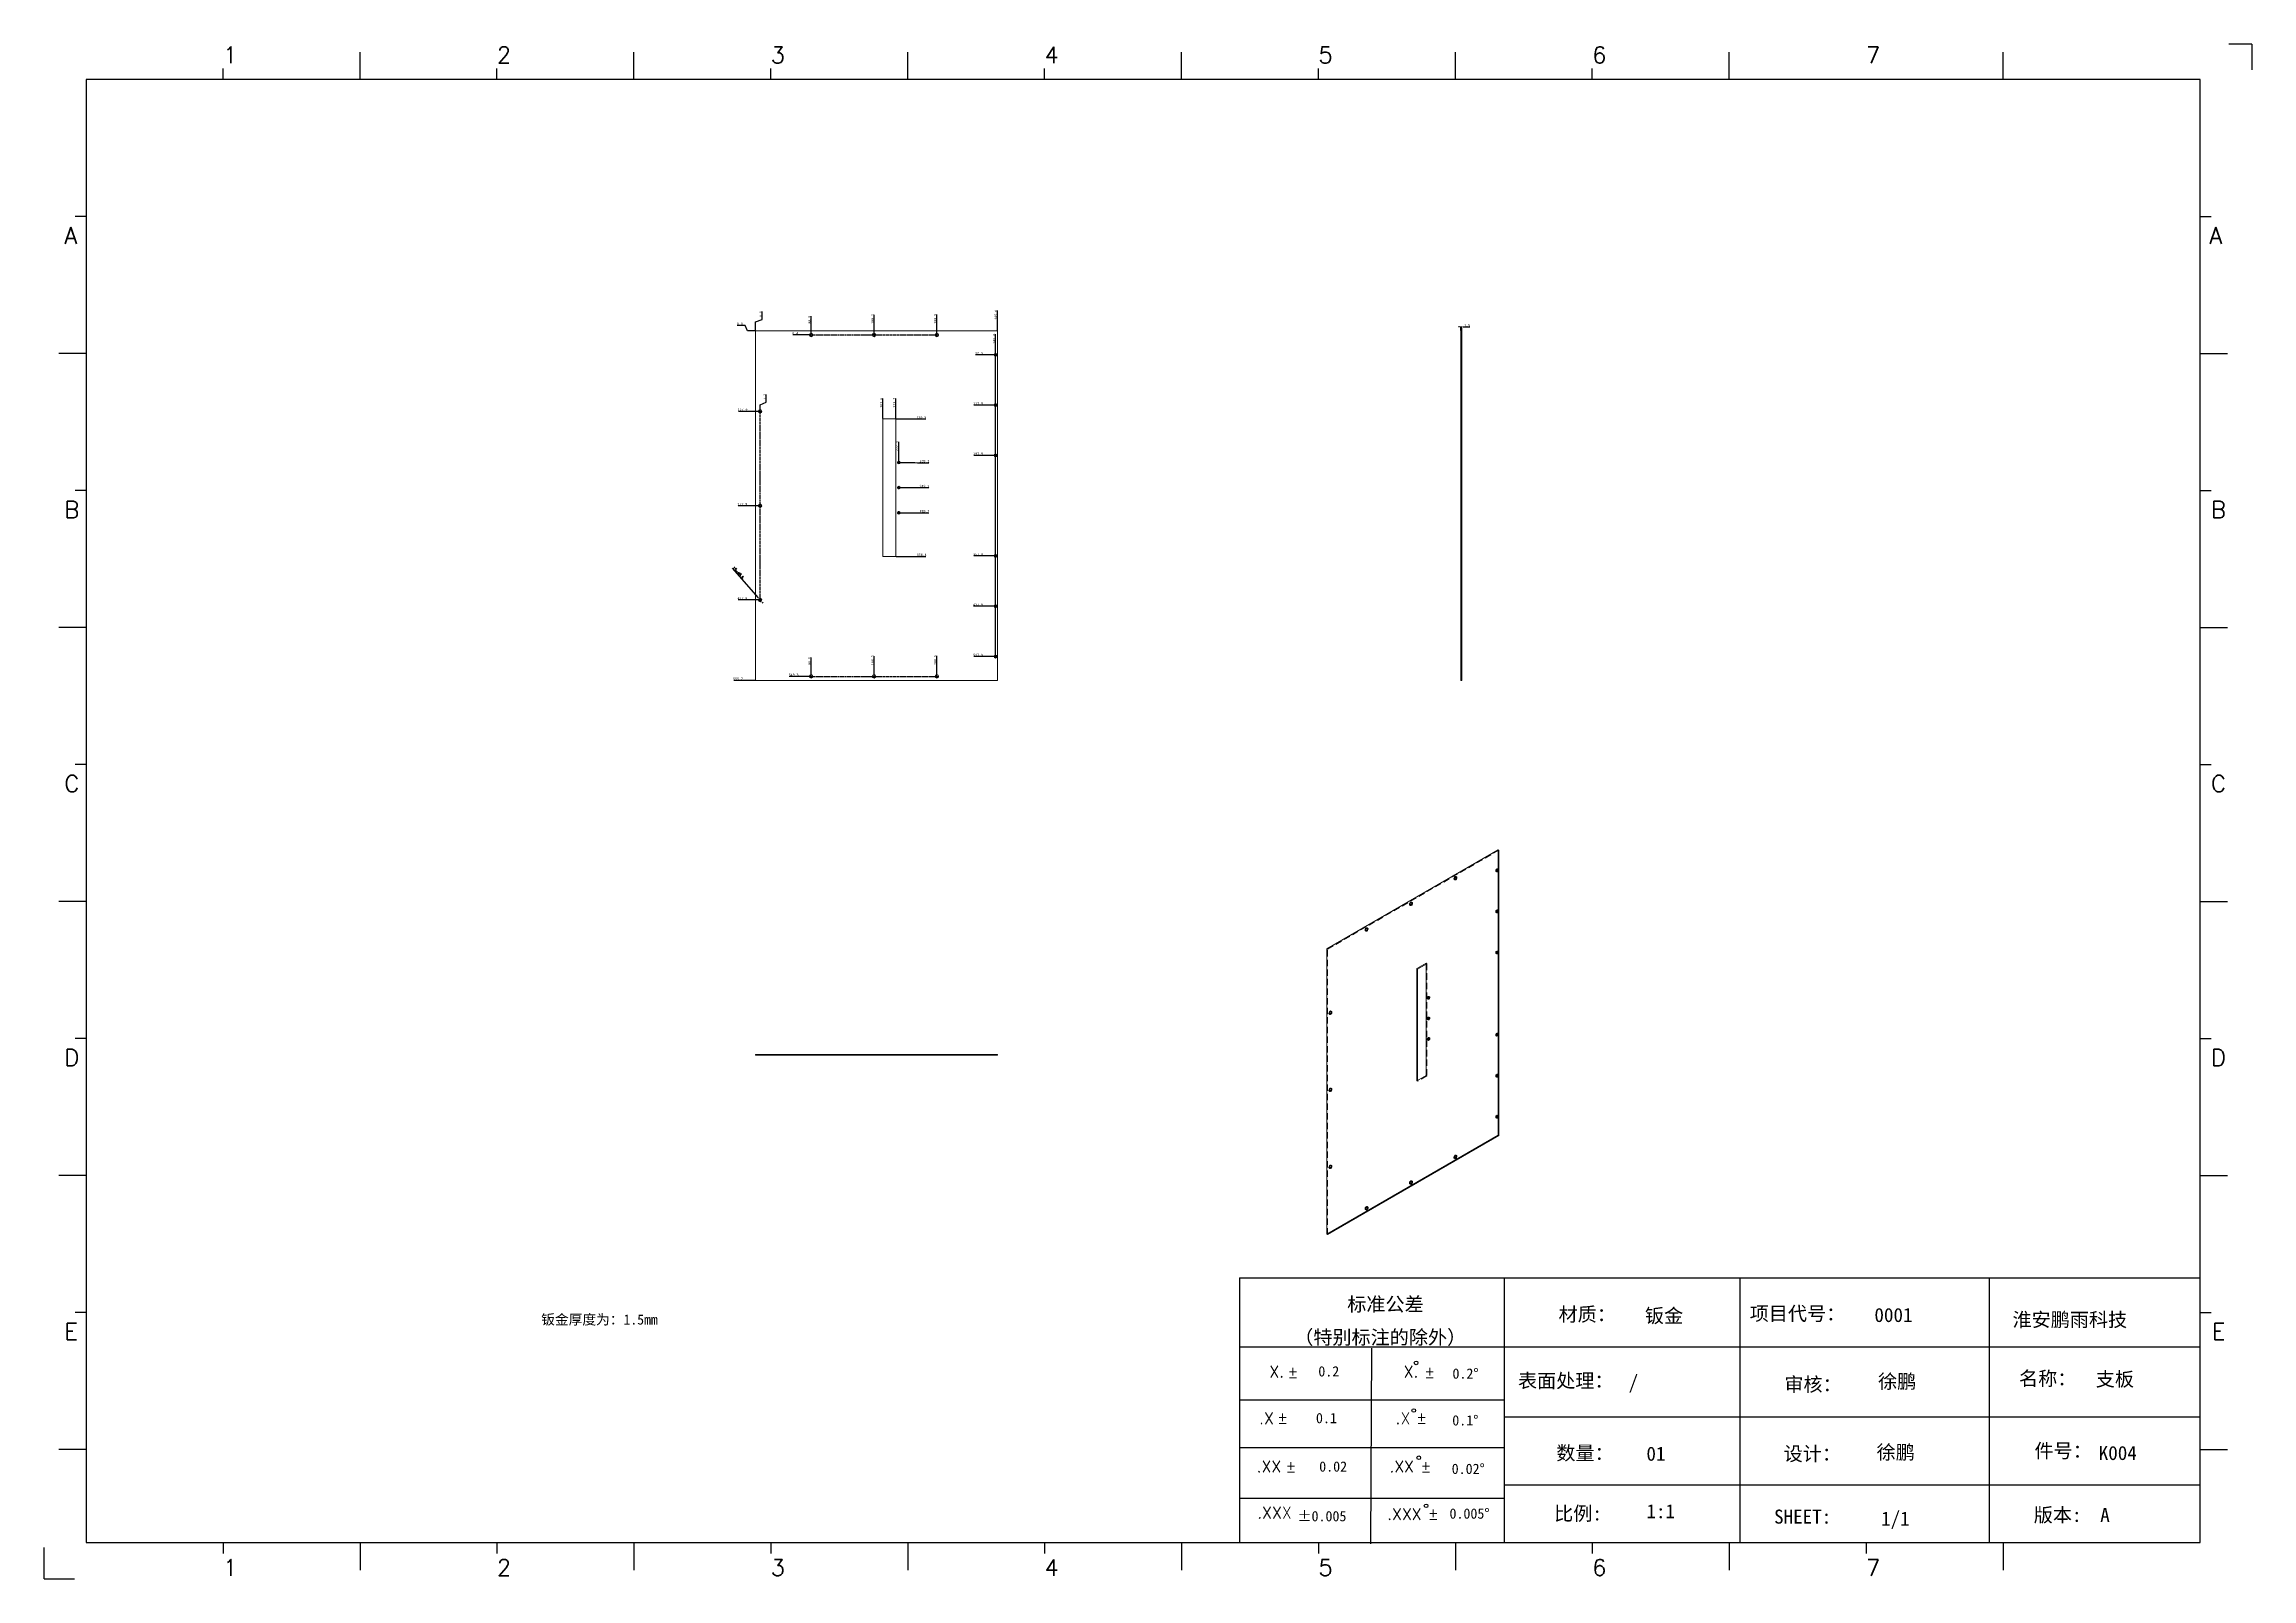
# Model space of a CAD drawing. Extents: x 83 to 30050, y -7164 to 695.
# Drawn here: x 11780 to 15293, y -6968 to -4528 of the extents above; entities that cross this region are included whole.
import ezdxf
from ezdxf.enums import TextEntityAlignment as Align

# ---------------------------------------------------------------- set-up
doc = ezdxf.new("R2010")
doc.units = 0
doc.header["$LTSCALE"] = 8
doc.header["$MEASUREMENT"] = 0
doc.header["$PDSIZE"] = 5
doc.linetypes.add('CENTER', pattern=[2, 1.25, -0.25, 0.25, -0.25])
doc.linetypes.add('HIDDEN', pattern=[1.905, 1.27, -0.635])
doc.layers.get('0').update_dxf_attribs({"linetype": 'CONTINUOUS'})
doc.layers.get('Defpoints').update_dxf_attribs({"linetype": 'CONTINUOUS'})
doc.layers.add('41', color=3, linetype='CONTINUOUS')
doc.layers.add('dim', color=82, linetype='CONTINUOUS', lineweight=9)
doc.styles.add('SIMPLEX', font='SIMPLEX')
doc.styles.get("Standard").update_dxf_attribs({"font": '', "height": 4})
doc.styles.get('Standard').set_extended_font_data('SimSun')
doc.dimstyles.new('ISO-25', dxfattribs={"dimtxt": 6, "dimasz": 2.5, "dimexe": 1.25, "dimexo": 0.625, "dimtad": 1, "dimdec": 1, "dimzin": 1, "dimdsep": 46, "dimtxsty": 'Standard', "dimcen": 2.5, "dimadec": 0, "dimazin": 0, "dimtm": 1e-09, "dimtfac": 1, "dimtdec": 1, "dimtmove": 0, "dimatfit": 3, "dimfxl": 1, "dimtolj": 1, "dimtzin": 0, "dimarcsym": 0})

msp = doc.modelspace()

# ---------------------------------------------------------------- texts
at = {"layer": '41', "linetype": 'Continuous', "insert": (12571.146, -6548.025), "char_height": 16, "width": 209.93698, "attachment_point": 1}
msp.add_mtext('钣金厚度为：1.5mm', dxfattribs=at)

# ---------------------------------------------------------------- blocks, each defined once
blk = doc.blocks.new('A$C0BB32EA6')
at = {"layer": '41'}
for p, q in [((90.21, 427.84), (90.21, 435.66)), ((168.4, 427.84), (168.4, 435.66)), ((168.4, 427.84), (168.4, 435.66)), ((168.4, 427.84), (168.4, 435.66)), ((246.58, 427.84), (246.58, 435.66)), ((246.58, 427.84), (246.58, 435.66)), ((324.77, 427.84), (324.77, 435.66)), ((402.96, 427.84), (402.96, 435.66)), ((481.15, 427.84), (481.15, 435.66)), ((559.34, 427.84), (559.34, 435.66)), ((51.11, 427.84), (51.11, 430.97)), ((129.3, 427.84), (129.3, 430.97)), ((129.3, 427.84), (129.3, 430.97)), ((129.3, 427.84), (129.3, 430.97)), ((207.49, 427.84), (207.49, 430.97)), ((207.49, 427.84), (207.49, 430.97)), ((285.68, 427.84), (285.68, 430.97)), ((363.87, 427.84), (363.87, 430.97)), ((442.06, 427.84), (442.06, 430.97)), ((615.63, 427.84), (12.02, 427.84)), ((12.02, 427.84), (12.02, 10.32)), ((615.63, 10.32), (615.63, 427.84)), ((12.02, 388.75), (8.89, 388.75)), ((615.63, 388.75), (618.76, 388.75)), ((12.02, 349.66), (4.2, 349.66)), ((615.63, 349.66), (623.45, 349.66)), ((12.02, 310.56), (8.89, 310.56)), ((615.63, 310.56), (618.76, 310.56)), ((12.02, 271.47), (4.2, 271.47)), ((615.63, 271.47), (623.45, 271.47)), ((12.02, 232.37), (8.89, 232.37)), ((615.63, 232.37), (618.76, 232.37)), ((12.02, 193.28), (4.2, 193.28)), ((615.63, 193.28), (623.45, 193.28)), ((12.02, 154.18), (8.89, 154.18)), ((615.63, 154.18), (618.76, 154.18)), ((12.02, 115.09), (4.2, 115.09)), ((615.63, 115.09), (623.45, 115.09)), ((341.34, 85.85), (615.63, 85.85)), ((341.34, 85.85), (341.34, 10.32)), ((416.87, 85.85), (416.87, 10.32)), ((484.16, 85.85), (484.16, 10.32)), ((555.4, 85.7), (555.4, 10.17)), ((12.02, 76), (8.89, 76)), ((615.63, 76), (618.76, 76)), ((615.63, 66.14), (341.34, 66.14)), ((378.86, 10.02), (379.1, 65.84)), ((341.34, 51.12), (416.87, 51.12)), ((615.63, 46.17), (416.87, 46.17)), ((12.02, 36.9), (4.2, 36.9)), ((341.34, 37.5), (401.12, 37.5)), ((341.34, 37.5), (416.87, 37.5)), ((615.63, 36.9), (623.45, 36.9)), ((615.63, 26.74), (416.87, 26.74)), ((341.34, 23.05), (401.87, 23.05)), ((341.34, 23.05), (401.87, 23.05)), ((341.34, 23.05), (401.87, 23.05)), ((341.34, 23.05), (401.87, 23.05)), ((341.34, 23.05), (401.87, 23.05)), ((341.34, 23.05), (416.87, 23.05)), ((12.02, 10.32), (615.63, 10.32)), ((51.11, 10.32), (51.11, 7.19)), ((90.21, 10.32), (90.21, 2.5)), ((129.3, 10.32), (129.3, 7.19)), ((168.4, 10.32), (168.4, 2.5)), ((207.49, 10.32), (207.49, 7.19)), ((246.58, 10.32), (246.58, 2.5)), ((285.68, 10.32), (285.68, 7.19)), ((324.77, 10.32), (324.77, 2.5)), ((326.34, 10.32), (401.87, 10.32)), ((363.87, 10.32), (363.87, 7.19)), ((402.96, 10.32), (402.96, 2.5)), ((442.06, 10.32), (442.06, 7.19)), ((481.15, 10.32), (481.15, 2.5)), ((520.24, 10.32), (520.24, 7.19)), ((559.34, 10.32), (559.34, 2.5))]:
    blk.add_line(p, q, dxfattribs=at)
at = {"layer": '41', "linetype": 'Continuous'}
for p, q in [((630.37, 437.94), (623.79, 437.94)), ((630.37, 437.94), (630.37, 430.59)), ((0, 0), (0, 8.98)), ((0, 0), (8.64, 0))]:
    blk.add_line(p, q, dxfattribs=at)
at = {"layer": '41'}
for centre in [(391.73, 61.61), (391.07, 48.04), (392.49, 34.54), (394.6, 20.83)]:
    blk.add_circle(centre, 0.516, dxfattribs=at)
at = {"layer": '41', "style": 'SIMPLEX'}
for s, height, p in [('1', 4.69, (51.11, 432.54)), ('2', 4.69, (129.3, 432.54)), ('3', 4.69, (207.49, 432.54)), ('4', 4.69, (285.68, 432.54)), ('5', 4.69, (363.87, 432.54)), ('6', 4.69, (442.06, 432.54)), ('7', 4.69, (520.24, 432.54)), ('A', 4.75, (5.76, 380.93)), ('A', 4.75, (618.27, 380.93)), ('B', 4.75, (5.76, 302.74)), ('B', 4.75, (618.72, 302.74)), ('C', 4.75, (5.76, 224.55)), ('C', 4.75, (618.72, 224.55)), ('D', 4.75, (5.76, 146.37)), ('D', 4.75, (618.72, 146.37)), ('E', 4.75, (5.76, 68.18)), ('E', 4.75, (618.95, 68.18)), ('X.', 3.284, (349.84, 57.49)), ('%%p', 3.284, (355.04, 57.36)), ('X.', 3.284, (388.21, 57.49)), ('%%p', 3.284, (394.07, 57.36)), ('.X', 3.284, (346.89, 44.16)), ('%%p', 3.284, (352.09, 44.33)), ('.X', 3.284, (385.9, 44.16)), ('%%p', 3.284, (391.76, 44.33)), ('.XX', 3.284, (346.2, 30.42)), ('%%p', 3.284, (354.44, 30.46)), ('.XX', 3.284, (384.11, 30.42)), ('%%p', 3.284, (393.01, 30.46)), ('.XXX', 3.284, (383.48, 16.83)), ('%%p', 3.284, (395.11, 16.95)), ('1', 4.69, (51.11, 0.87)), ('2', 4.69, (129.3, 0.87)), ('3', 4.69, (207.49, 0.87)), ('4', 4.69, (285.68, 0.87)), ('5', 4.69, (363.87, 0.87)), ('6', 4.69, (442.06, 0.87)), ('7', 4.69, (520.24, 0.87))]:
    blk.add_text(s, height=height, dxfattribs=at).set_placement(p)
at = {"layer": '41', "linetype": 'Continuous'}
for s, p in [('标准公差', (372.08, 76.36)), ('材质：', (432.42, 73.5)), ('项目代号：', (486.99, 73.71)), ('淮安鹏雨科技', (562.04, 71.96)), ('（特别标注的除外）', (356.94, 66.94)), ('表面处理：', (420.83, 54.55)), ('审核：', (496.9, 53.5)), ('名称：', (563.9, 55.18)), ('数量：', (431.79, 33.91)), ('设计：', (496.69, 33.7)), ('件号：', (568.32, 34.55)), ('比例:', (431.16, 16.65)), ('SHEET:', (493.95, 15.75)), ('1/1', (524.5, 15.18)), ('版本:', (568.11, 16.23))]:
    blk.add_text(s, height=4, dxfattribs=at).set_placement(p)
at = {"layer": '41'}
for s, p in [('0.2', (363.82, 57.75)), ('0.2%%D', (402.12, 57.11)), ('0.1', (363.14, 44.41)), ('0.1%%D', (402.07, 43.76)), ('0.02', (364.07, 30.58)), ('0.02%%D', (401.9, 29.93)), ('0.005%%D', (401.27, 17.16))]:
    blk.add_text(s, height=2.929, dxfattribs=at).set_placement(p)
at = {"layer": '41', "style": 'SIMPLEX'}
blk.add_text('.XXX', height=3.284, dxfattribs=at).set_placement((351.31, 18.87), align=Align.MIDDLE_CENTER)
at = {"layer": '41'}
blk.add_text('%%P0.005', height=2.929, dxfattribs=at).set_placement((364.87, 17.89), align=Align.MIDDLE_CENTER)
at = {"layer": '41', "linetype": 'Continuous'}
for tag, p in [('材质', (457.07, 73.08)), ('代号', (522.6, 73.29)), ('表面处理', (452.44, 54.13)), ('审核', (523.65, 54.34)), ('名称', (585.81, 54.97)), ('数量', (457.5, 33.7)), ('设计', (523.23, 34.13)), ('件号', (586.65, 33.91)), ('比例', (457.5, 17.28)), ('版本', (587.08, 16.23))]:
    blk.add_attdef(tag, p, '', height=4, dxfattribs=at)
blk = doc.blocks.new('*D1511')
at = {"layer": 'Defpoints', "color": 0}
for p in [(12891.5, -4975.1), (12912.2, -4984), (12912.2, -4984)]:
    blk.add_point(p, dxfattribs=at)
at = {"layer": 'dim', "color": 0, "lineweight": -2}
for p, q in [((12895.5, -4975.1), (12883, -4975.1)), ((12899.5, -4984), (12895.5, -4975.1)), ((12911.7, -4984), (12899.5, -4984))]:
    blk.add_line(p, q, dxfattribs=at)
at = {"layer": 'dim', "color": 0, "insert": (12887, -4972.6), "char_height": 4, "attachment_point": 5}
blk.add_mtext('\\A1;0.0', dxfattribs=at)
blk = doc.blocks.new('*D1512')
at = {"layer": 'Defpoints', "color": 0}
for p in [(12912.2, -4984), (12980, -4990.3), (13000.7, -4990.3)]:
    blk.add_point(p, dxfattribs=at)
at = {"layer": 'dim', "color": 0, "lineweight": -2}
blk.add_line((13000.2, -4990.3), (12971.4, -4990.3), dxfattribs=at)
at = {"layer": 'dim', "color": 0, "insert": (12975.4, -4987.8), "char_height": 4, "attachment_point": 5}
blk.add_mtext('\\A1;6.4', dxfattribs=at)
blk = doc.blocks.new('*D1513')
at = {"layer": 'Defpoints', "color": 0}
for p in [(12912.2, -4984), (13273.5, -5021.8), (13294.2, -5021.8)]:
    blk.add_point(p, dxfattribs=at)
at = {"layer": 'dim', "color": 0, "lineweight": -2}
blk.add_line((13293.7, -5021.8), (13262.2, -5021.8), dxfattribs=at)
at = {"layer": 'dim', "color": 0, "insert": (13267.6, -5019.3), "char_height": 4, "attachment_point": 5}
blk.add_mtext('\\A1;37.9', dxfattribs=at)
blk = doc.blocks.new('*D1514')
at = {"layer": 'Defpoints', "color": 0}
for p in [(12912.2, -4984), (13273.5, -5101.8), (13294.2, -5101.8)]:
    blk.add_point(p, dxfattribs=at)
at = {"layer": 'dim', "color": 0, "lineweight": -2}
blk.add_line((13293.7, -5101.8), (13259.7, -5101.8), dxfattribs=at)
at = {"layer": 'dim', "color": 0, "insert": (13266.3, -5099.3), "char_height": 4, "attachment_point": 5}
blk.add_mtext('\\A1;117.9', dxfattribs=at)
blk = doc.blocks.new('*D1515')
at = {"layer": 'Defpoints', "color": 0}
for p in [(12912.2, -4984), (12898.6, -5111.8), (12919.4, -5111.8)]:
    blk.add_point(p, dxfattribs=at)
at = {"layer": 'dim', "color": 0, "lineweight": -2}
blk.add_line((12918.9, -5111.8), (12884.9, -5111.8), dxfattribs=at)
at = {"layer": 'dim', "color": 0, "insert": (12891.5, -5109.3), "char_height": 4, "attachment_point": 5}
blk.add_mtext('\\A1;127.9', dxfattribs=at)
blk = doc.blocks.new('*D1516')
at = {"layer": 'Defpoints', "color": 0}
for p in [(12912.2, -4984), (12898.6, -5261.8), (12919.4, -5261.8)]:
    blk.add_point(p, dxfattribs=at)
at = {"layer": 'dim', "color": 0, "lineweight": -2}
blk.add_line((12918.9, -5261.8), (12884.5, -5261.8), dxfattribs=at)
at = {"layer": 'dim', "color": 0, "insert": (12891.3, -5259.3), "char_height": 4, "attachment_point": 5}
blk.add_mtext('\\A1;277.9', dxfattribs=at)
blk = doc.blocks.new('*D1517')
at = {"layer": 'Defpoints', "color": 0}
for p in [(12912.2, -4984), (12898.6, -5411.8), (12919.4, -5411.8)]:
    blk.add_point(p, dxfattribs=at)
at = {"layer": 'dim', "color": 0, "lineweight": -2}
blk.add_line((12918.9, -5411.8), (12884.4, -5411.8), dxfattribs=at)
at = {"layer": 'dim', "color": 0, "insert": (12891.3, -5409.3), "char_height": 4, "attachment_point": 5}
blk.add_mtext('\\A1;427.9', dxfattribs=at)
blk = doc.blocks.new('*D1518')
at = {"layer": 'Defpoints', "color": 0}
for p in [(12912.2, -4984), (13273.5, -5181.8), (13294.2, -5181.8)]:
    blk.add_point(p, dxfattribs=at)
at = {"layer": 'dim', "color": 0, "lineweight": -2}
blk.add_line((13293.7, -5181.8), (13259.7, -5181.8), dxfattribs=at)
at = {"layer": 'dim', "color": 0, "insert": (13266.3, -5179.3), "char_height": 4, "attachment_point": 5}
blk.add_mtext('\\A1;197.9', dxfattribs=at)
blk = doc.blocks.new('*D1519')
at = {"layer": 'Defpoints', "color": 0}
for p in [(12912.2, -4984), (13273.5, -5341.8), (13294.2, -5341.8)]:
    blk.add_point(p, dxfattribs=at)
at = {"layer": 'dim', "color": 0, "lineweight": -2}
blk.add_line((13293.7, -5341.8), (13259.4, -5341.8), dxfattribs=at)
at = {"layer": 'dim', "color": 0, "insert": (13266.2, -5339.3), "char_height": 4, "attachment_point": 5}
blk.add_mtext('\\A1;357.9', dxfattribs=at)
blk = doc.blocks.new('*D1520')
at = {"layer": 'Defpoints', "color": 0}
for p in [(12912.2, -4984), (13273.5, -5421.8), (13294.2, -5421.8)]:
    blk.add_point(p, dxfattribs=at)
at = {"layer": 'dim', "color": 0, "lineweight": -2}
blk.add_line((13293.7, -5421.8), (13259.2, -5421.8), dxfattribs=at)
at = {"layer": 'dim', "color": 0, "insert": (13266.1, -5419.3), "char_height": 4, "attachment_point": 5}
blk.add_mtext('\\A1;437.9', dxfattribs=at)
blk = doc.blocks.new('*D1521')
at = {"layer": 'Defpoints', "color": 0}
for p in [(12912.2, -4984), (13273.5, -5501.8), (13294.2, -5501.8)]:
    blk.add_point(p, dxfattribs=at)
at = {"layer": 'dim', "color": 0, "lineweight": -2}
blk.add_line((13293.7, -5501.8), (13259.4, -5501.8), dxfattribs=at)
at = {"layer": 'dim', "color": 0, "insert": (13266.2, -5499.3), "char_height": 4, "attachment_point": 5}
blk.add_mtext('\\A1;517.9', dxfattribs=at)
blk = doc.blocks.new('*D1522')
at = {"layer": 'Defpoints', "color": 0}
for p in [(12912.2, -4984), (12980, -5533.3), (13000.7, -5533.3)]:
    blk.add_point(p, dxfattribs=at)
at = {"layer": 'dim', "color": 0, "lineweight": -2}
blk.add_line((13000.2, -5533.3), (12965.9, -5533.3), dxfattribs=at)
at = {"layer": 'dim', "color": 0, "insert": (12972.7, -5530.8), "char_height": 4, "attachment_point": 5}
blk.add_mtext('\\A1;549.3', dxfattribs=at)
blk = doc.blocks.new('*D1523')
at = {"layer": 'Defpoints', "color": 0}
for p in [(12912.2, -4984), (12891.5, -5539.7), (12912.2, -5539.7)]:
    blk.add_point(p, dxfattribs=at)
at = {"layer": 'dim', "color": 0, "lineweight": -2}
blk.add_line((12911.7, -5539.7), (12877.4, -5539.7), dxfattribs=at)
at = {"layer": 'dim', "color": 0, "insert": (12884.2, -5537.2), "char_height": 4, "attachment_point": 5}
blk.add_mtext('\\A1;555.7', dxfattribs=at)
blk = doc.blocks.new('*D1524')
at = {"layer": 'Defpoints', "color": 0}
for p in [(12912.2, -4984), (13140.1, -5193.1), (13173.7, -5193.5)]:
    blk.add_point(p, dxfattribs=at)
at = {"layer": 'dim', "color": 0, "lineweight": -2}
for p, q in [((13140.6, -5193.1), (13165.7, -5193.1)), ((13165.7, -5193.1), (13169.7, -5193.5)), ((13169.7, -5193.5), (13187.8, -5193.5))]:
    blk.add_line(p, q, dxfattribs=at)
at = {"layer": 'dim', "color": 0, "insert": (13181, -5191), "char_height": 4, "attachment_point": 5}
blk.add_mtext('\\A1;209.2', dxfattribs=at)
blk = doc.blocks.new('*D1525')
at = {"layer": 'Defpoints', "color": 0}
for p in [(12912.2, -4984), (13140.1, -5233.1), (13173.7, -5233.1)]:
    blk.add_point(p, dxfattribs=at)
at = {"layer": 'dim', "color": 0, "lineweight": -2}
blk.add_line((13140.6, -5233.1), (13187.8, -5233.1), dxfattribs=at)
at = {"layer": 'dim', "color": 0, "insert": (13181, -5230.6), "char_height": 4, "attachment_point": 5}
blk.add_mtext('\\A1;249.2', dxfattribs=at)
blk = doc.blocks.new('*D1526')
at = {"layer": 'Defpoints', "color": 0}
for p in [(12912.2, -4984), (13140.1, -5273.1), (13173.7, -5273.1)]:
    blk.add_point(p, dxfattribs=at)
at = {"layer": 'dim', "color": 0, "lineweight": -2}
blk.add_line((13140.6, -5273.1), (13187.8, -5273.1), dxfattribs=at)
at = {"layer": 'dim', "color": 0, "insert": (13181, -5270.6), "char_height": 4, "attachment_point": 5}
blk.add_mtext('\\A1;289.2', dxfattribs=at)
blk = doc.blocks.new('*D1527')
at = {"layer": 'Defpoints', "color": 0}
for p in [(12912.2, -4984), (13135.4, -5123.9), (13169.1, -5123.9)]:
    blk.add_point(p, dxfattribs=at)
at = {"layer": 'dim', "color": 0, "lineweight": -2}
blk.add_line((13135.9, -5123.9), (13182.9, -5123.9), dxfattribs=at)
at = {"layer": 'dim', "color": 0, "insert": (13176.2, -5121.4), "char_height": 4, "attachment_point": 5}
blk.add_mtext('\\A1;139.9', dxfattribs=at)
blk = doc.blocks.new('*D1528')
at = {"layer": 'Defpoints', "color": 0}
for p in [(12912.2, -4984), (13135.4, -5342.4), (13169.1, -5342.4)]:
    blk.add_point(p, dxfattribs=at)
at = {"layer": 'dim', "color": 0, "lineweight": -2}
blk.add_line((13135.9, -5342.4), (13183.3, -5342.4), dxfattribs=at)
at = {"layer": 'dim', "color": 0, "insert": (13176.4, -5339.9), "char_height": 4, "attachment_point": 5}
blk.add_mtext('\\A1;358.4', dxfattribs=at)
blk = doc.blocks.new('*D1529')
at = {"layer": 'Defpoints', "color": 0}
for p in [(12912.2, -4984), (12912.2, -4984), (12922.9, -4961.7)]:
    blk.add_point(p, dxfattribs=at)
at = {"layer": 'dim', "color": 0, "lineweight": -2}
for p, q in [((12912.2, -4969.7), (12922.9, -4965.7)), ((12912.2, -4983.5), (12912.2, -4969.7)), ((12922.9, -4965.7), (12922.9, -4953.2))]:
    blk.add_line(p, q, dxfattribs=at)
at = {"layer": 'dim', "color": 0, "insert": (12920.4, -4957.2), "char_height": 4, "attachment_point": 5, "rotation": 90}
blk.add_mtext('\\A1;0.0', dxfattribs=at)
blk = doc.blocks.new('*D1531')
at = {"layer": 'Defpoints', "color": 0}
for p in [(12912.2, -4984), (12929.3, -5093.3), (12919.4, -5111.8)]:
    blk.add_point(p, dxfattribs=at)
at = {"layer": 'dim', "color": 0, "lineweight": -2}
for p, q in [((12929.3, -5097.3), (12929.3, -5084.9)), ((12919.4, -5101.3), (12929.3, -5097.3)), ((12919.4, -5111.3), (12919.4, -5101.3))]:
    blk.add_line(p, q, dxfattribs=at)
at = {"layer": 'dim', "color": 0, "insert": (12926.8, -5088.9), "char_height": 4, "attachment_point": 5, "rotation": 90}
blk.add_mtext('\\A1;7.2', dxfattribs=at)
blk = doc.blocks.new('*D1532')
at = {"layer": 'Defpoints', "color": 0}
for p in [(12912.2, -4984), (13000.7, -4971.8), (13000.7, -4990.3)]:
    blk.add_point(p, dxfattribs=at)
at = {"layer": 'dim', "color": 0, "lineweight": -2}
blk.add_line((13000.7, -4989.8), (13000.7, -4960.5), dxfattribs=at)
at = {"layer": 'dim', "color": 0, "insert": (12998.2, -4965.9), "char_height": 4, "attachment_point": 5, "rotation": 90}
blk.add_mtext('\\A1;88.5', dxfattribs=at)
blk = doc.blocks.new('*D1533')
at = {"layer": 'Defpoints', "color": 0}
for p in [(12912.2, -4984), (13100.7, -4971.8), (13100.7, -4990.3)]:
    blk.add_point(p, dxfattribs=at)
at = {"layer": 'dim', "color": 0, "lineweight": -2}
blk.add_line((13100.7, -4989.8), (13100.7, -4958.1), dxfattribs=at)
at = {"layer": 'dim', "color": 0, "insert": (13098.2, -4964.7), "char_height": 4, "attachment_point": 5, "rotation": 90}
blk.add_mtext('\\A1;188.5', dxfattribs=at)
blk = doc.blocks.new('*D1534')
at = {"layer": 'Defpoints', "color": 0}
for p in [(12912.2, -4984), (13200.7, -4971.8), (13200.7, -4990.3)]:
    blk.add_point(p, dxfattribs=at)
at = {"layer": 'dim', "color": 0, "lineweight": -2}
blk.add_line((13200.7, -4989.8), (13200.7, -4957.7), dxfattribs=at)
at = {"layer": 'dim', "color": 0, "insert": (13198.2, -4964.5), "char_height": 4, "attachment_point": 5, "rotation": 90}
blk.add_mtext('\\A1;288.5', dxfattribs=at)
blk = doc.blocks.new('*D1535')
at = {"layer": 'Defpoints', "color": 0}
for p in [(12912.2, -4984), (13114.8, -5105.3), (13114.8, -5123.9)]:
    blk.add_point(p, dxfattribs=at)
at = {"layer": 'dim', "color": 0, "lineweight": -2}
blk.add_line((13114.8, -5123.4), (13114.8, -5091.2), dxfattribs=at)
at = {"layer": 'dim', "color": 0, "insert": (13112.3, -5098), "char_height": 4, "attachment_point": 5, "rotation": 90}
blk.add_mtext('\\A1;202.6', dxfattribs=at)
blk = doc.blocks.new('*D1536')
at = {"layer": 'Defpoints', "color": 0}
for p in [(12912.2, -4984), (13135.4, -5105.3), (13135.4, -5123.9)]:
    blk.add_point(p, dxfattribs=at)
at = {"layer": 'dim', "color": 0, "lineweight": -2}
blk.add_line((13135.4, -5123.4), (13135.4, -5091.3), dxfattribs=at)
at = {"layer": 'dim', "color": 0, "insert": (13132.9, -5098.1), "char_height": 4, "attachment_point": 5, "rotation": 90}
blk.add_mtext('\\A1;223.2', dxfattribs=at)
blk = doc.blocks.new('*D1537')
at = {"layer": 'Defpoints', "color": 0}
for p in [(12912.2, -4984), (13140.1, -5174.6), (13140.1, -5193.1)]:
    blk.add_point(p, dxfattribs=at)
at = {"layer": 'dim', "color": 0, "lineweight": -2}
blk.add_line((13140.1, -5192.6), (13140.1, -5160.5), dxfattribs=at)
at = {"layer": 'dim', "color": 0, "insert": (13137.6, -5167.3), "char_height": 4, "attachment_point": 5, "rotation": 90}
blk.add_mtext('\\A1;227.9', dxfattribs=at)
blk = doc.blocks.new('*D1538')
at = {"layer": 'Defpoints', "color": 0}
for p in [(12912.2, -4984), (13000.7, -5514.7), (13000.7, -5533.3)]:
    blk.add_point(p, dxfattribs=at)
at = {"layer": 'dim', "color": 0, "lineweight": -2}
blk.add_line((13000.7, -5532.8), (13000.7, -5503.5), dxfattribs=at)
at = {"layer": 'dim', "color": 0, "insert": (12998.2, -5508.8), "char_height": 4, "attachment_point": 5, "rotation": 90}
blk.add_mtext('\\A1;88.5', dxfattribs=at)
blk = doc.blocks.new('*D1539')
at = {"layer": 'Defpoints', "color": 0}
for p in [(12912.2, -4984), (13100.7, -5514.7), (13100.7, -5533.3)]:
    blk.add_point(p, dxfattribs=at)
at = {"layer": 'dim', "color": 0, "lineweight": -2}
blk.add_line((13100.7, -5532.8), (13100.7, -5501), dxfattribs=at)
at = {"layer": 'dim', "color": 0, "insert": (13098.2, -5507.6), "char_height": 4, "attachment_point": 5, "rotation": 90}
blk.add_mtext('\\A1;188.5', dxfattribs=at)
blk = doc.blocks.new('*D1540')
at = {"layer": 'Defpoints', "color": 0}
for p in [(12912.2, -4984), (13200.7, -5514.7), (13200.7, -5533.3)]:
    blk.add_point(p, dxfattribs=at)
at = {"layer": 'dim', "color": 0, "lineweight": -2}
blk.add_line((13200.7, -5532.8), (13200.7, -5500.7), dxfattribs=at)
at = {"layer": 'dim', "color": 0, "insert": (13198.2, -5507.4), "char_height": 4, "attachment_point": 5, "rotation": 90}
blk.add_mtext('\\A1;288.5', dxfattribs=at)
blk = doc.blocks.new('*D1541')
at = {"layer": 'Defpoints', "color": 0}
for p in [(12912.2, -4984), (13294.2, -5003.3), (13294.2, -5021.8)]:
    blk.add_point(p, dxfattribs=at)
at = {"layer": 'dim', "color": 0, "lineweight": -2}
blk.add_line((13294.2, -5021.3), (13294.2, -4989.2), dxfattribs=at)
at = {"layer": 'dim', "color": 0, "insert": (13291.7, -4996), "char_height": 4, "attachment_point": 5, "rotation": 90}
blk.add_mtext('\\A1;382.0', dxfattribs=at)
blk = doc.blocks.new('*D1542')
at = {"layer": 'Defpoints', "color": 0}
for p in [(12912.2, -4984), (13297.2, -4965.4), (13297.2, -4984)]:
    blk.add_point(p, dxfattribs=at)
at = {"layer": 'dim', "color": 0, "lineweight": -2}
blk.add_line((13297.2, -4983.5), (13297.2, -4951.3), dxfattribs=at)
at = {"layer": 'dim', "color": 0, "insert": (13294.7, -4958.1), "char_height": 4, "attachment_point": 5, "rotation": 90}
blk.add_mtext('\\A1;385.0', dxfattribs=at)
blk = doc.blocks.new('*D1543')
at = {"layer": 'Defpoints', "color": 0}
for p in [(12917.6, -5409.7), (12921.2, -5413.9)]:
    blk.add_point(p, dxfattribs=at)
at = {"layer": 'dim', "color": 0, "lineweight": -2}
for p, q in [((12874.7, -5361.1), (12916.2, -5408.2)), ((12921.2, -5413.9), (12917.6, -5409.7)), ((12922.5, -5415.4), (12923.8, -5416.9))]:
    blk.add_line(p, q, dxfattribs=at)
at = {"layer": 'dim', "color": 0}
for points in [[(12916.5, -5408), (12916, -5408.5), (12917.6, -5409.7)], [(12922.8, -5415.1), (12922.3, -5415.6), (12921.2, -5413.9)]]:
    blk.add_solid(points, dxfattribs=at)
at = {"layer": 'dim', "color": 0, "insert": (12884.4, -5368.3), "char_height": 4, "attachment_point": 5, "rotation": 311.3916}
blk.add_mtext('\\A1;{\\Ftxt,bigfont|c134;15-∅5.5}', dxfattribs=at)
blk = doc.blocks.new('*D1544')
at = {"layer": 'Defpoints', "color": 0}
for p in [(14034.5, -4984), (14036, -4977.4), (14036, -4984)]:
    blk.add_point(p, dxfattribs=at)
at = {"layer": 'dim', "color": 0, "lineweight": -2}
for p, q in [((14032.5, -4977.4), (14030.5, -4977.4)), ((14034.5, -4983.5), (14034.5, -4976.9)), ((14034.5, -4977.4), (14036, -4977.4)), ((14036, -4983.5), (14036, -4976.9)), ((14038, -4977.4), (14048.5, -4977.4))]:
    blk.add_line(p, q, dxfattribs=at)
at = {"layer": 'dim', "color": 0}
for points in [[(14032.5, -4977.1), (14032.5, -4977.8), (14034.5, -4977.4)], [(14038, -4977.1), (14038, -4977.8), (14036, -4977.4)]]:
    blk.add_solid(points, dxfattribs=at)
at = {"layer": 'dim', "color": 0, "insert": (14044.2, -4974.9), "char_height": 4, "attachment_point": 5}
blk.add_mtext('\\A1;1.5', dxfattribs=at)

# ---------------------------------------------------------------- dimensions: what is measured, and where the dimension line sits
at = {"layer": 'dim'}
for feature_location, offset, dtype, origin, picture, middle in [((13297.196, -4983.951), (0, 18.531), 1, (12912.196, -4983.951), '*D1542', (13294.697, -4958.12)), ((12912.196, -5539.651), (-20.738, 0), 0, (12912.196, -4983.951), '*D1523', (12884.181, -5537.151)), ((12912.196431477, -4983.950731877), (-20.737934785, 8.822925397), 0, (12912.196431477, -4983.950731877), '*D1511', (12886.969857803, -4972.62805648)), ((12919.381, -5411.802), (-20.738, 0), 0, (12912.196, -4983.951), '*D1517', (12891.288, -5409.303)), ((12919.381, -5261.802), (-20.738, 0), 0, (12912.196, -4983.951), '*D1516', (12891.332, -5259.303)), ((12919.381, -5111.802), (-20.738, 0), 0, (12912.196, -4983.951), '*D1515', (12891.51, -5109.303)), ((12912.196431477, -4983.950731877), (10.691768061, 22.242253808), 1, (12912.196431477, -4983.950731877), '*D1529', (12920.388449538, -4957.21983918)), ((13200.696, -4990.332), (0, 18.531), 1, (12912.196, -4983.951), '*D1534', (13198.197, -4964.513)), ((13100.696, -4990.332), (0, 18.531), 1, (12912.196, -4983.951), '*D1533', (13098.197, -4964.691)), ((13000.696, -4990.332), (0, 18.531), 1, (12912.196, -4983.951), '*D1532', (12998.197, -4965.913)), ((13000.696, -4990.332), (-20.738, 0), 0, (12912.196, -4983.951), '*D1512', (12975.425, -4987.833)), ((13294.196431477, -5021.800731877), (-20.737934785, 0), 0, (12912.196431477, -4983.950731877), '*D1513', (13267.592080025, -5019.300981877)), ((13294.196431477, -5101.800731877), (-20.737934785, 0), 0, (12912.196431477, -4983.950731877), '*D1514', (13266.325413358, -5099.300981877)), ((13294.196431477, -5181.800731877), (-20.737934785, 0), 0, (12912.196431477, -4983.950731877), '*D1518', (13266.325413358, -5179.300981877)), ((13294.196431477, -5341.800731877), (-20.737934785, 0), 0, (12912.196431477, -4983.950731877), '*D1519', (13266.169857803, -5339.300981877)), ((13294.196431477, -5421.800731877), (-20.737934785, 0), 0, (12912.196431477, -4983.950731877), '*D1520', (13266.103191136, -5419.300981877)), ((13294.196431477, -5501.800731877), (-20.737934785, 0), 0, (12912.196431477, -4983.950731877), '*D1521', (13266.169857803, -5499.300981877)), ((13000.696, -5533.269), (-20.738, 0), 0, (12912.196, -4983.951), '*D1522', (12972.692, -5530.769)), ((13140.053, -5193.117), (33.689, -0.377), 0, (12912.196, -4983.951), '*D1524', (13181.031, -5190.994)), ((13140.053, -5233.117), (33.689, 0), 0, (12912.196, -4983.951), '*D1525', (13181.031, -5230.618)), ((13140.053, -5273.117), (33.689, 0), 0, (12912.196, -4983.951), '*D1526', (13181.031, -5270.618)), ((13135.415, -5123.879), (33.689, 0), 0, (12912.196, -4983.951), '*D1527', (13176.237, -5121.379)), ((13135.415, -5342.381), (33.689, 0), 0, (12912.196, -4983.951), '*D1528', (13176.448, -5339.882)), ((12919.381, -5111.802), (9.913, 18.531), 1, (12912.196, -4983.951), '*D1531', (12926.794, -5088.861)), ((13114.752, -5123.879), (0, 18.531), 1, (12912.196, -4983.951), '*D1535', (13112.252, -5098.026)), ((13135.415, -5123.879), (0, 18.531), 1, (12912.196, -4983.951), '*D1536', (13132.915, -5098.059)), ((13140.053, -5193.117), (0, 18.531), 1, (12912.196, -4983.951), '*D1537', (13137.553, -5167.276)), ((13000.696, -5533.269), (0, 18.531), 1, (12912.196, -4983.951), '*D1538', (12998.197, -5508.85)), ((13100.696, -5533.269), (0, 18.531), 1, (12912.196, -4983.951), '*D1539', (13098.197, -5507.627)), ((13200.696, -5533.269), (0, 18.531), 1, (12912.196, -4983.951), '*D1540', (13198.197, -5507.45)), ((13294.196, -5021.801), (0, 18.531), 1, (12912.196, -4983.951), '*D1541', (13291.697, -4995.97))]:
    dim = msp.add_ordinate_dim(feature_location=feature_location, offset=offset, dtype=dtype, origin=origin, dimstyle='ISO-25', override={"dimtxt": 2.5, "dimasz": 2, "dimexe": 0.49975, "dimexo": 0.49975, "dimgap": 0.49975}, dxfattribs=at)
    dim.commit()
    dim.dimension.update_dxf_attribs({"geometry": picture, "text_midpoint": middle})
dim = msp.add_linear_dim(base=(14035.981, -4977.447), p1=(14034.481, -4983.951), p2=(14035.981, -4983.951), dimstyle='ISO-25', override={"dimtxt": 2.5, "dimasz": 2, "dimexe": 0.49975, "dimexo": 0.49975, "dimgap": 0.49975}, dxfattribs=at)
dim.commit()
dim.dimension.update_dxf_attribs({"geometry": '*D1544', "text_midpoint": (14044.247, -4974.947)})
dim = msp.add_diameter_dim_2p(p1=(12921.199, -5413.865), p2=(12917.563, -5409.739), text='{\\Ftxt,bigfont|c134;15-<>}', dimstyle='ISO-25', override={"dimtxt": 2.5, "dimasz": 2, "dimexe": 0.49975, "dimexo": 0.49975, "dimgap": 0.49975}, dxfattribs=at)
dim.commit()
dim.dimension.update_dxf_attribs({"geometry": '*D1543', "text_midpoint": (12882.503, -5369.96), "dimtype": 163})

# ---------------------------------------------------------------- linework, layer by layer
at = {"color": 7, "linetype": 'Continuous', "lineweight": 15}
for p, q in [((12912.196, -5539.651), (12912.196, -4983.951)), ((12912.196, -4983.951), (13297.196, -4983.951)), ((13297.196, -5539.651), (13297.196, -4983.951)), ((14035.981, -4983.951), (14034.481, -4983.951)), ((14034.481, -5539.651), (14034.481, -4983.951)), ((14035.981, -5539.651), (14035.981, -4983.951)), ((13114.752, -5123.879), (13114.752, -5342.381)), ((13135.415, -5123.879), (13114.752, -5123.879)), ((13135.415, -5342.381), (13135.415, -5123.879)), ((13114.752, -5342.381), (13135.415, -5342.381)), ((12912.196, -5539.651), (13297.196, -5539.651)), ((14034.481, -5539.651), (14035.981, -5539.651)), ((13821.287, -5966.437), (14093.523, -5809.279)), ((14093.523, -6263.03), (14093.523, -5809.279)), ((14094.584, -5809.891), (14093.523, -5809.279)), ((14094.584, -6263.643), (14094.584, -5809.891)), ((13821.287, -6420.189), (13821.287, -5966.437)), ((13979.127, -5989.575), (13964.516, -5998.01)), ((13964.516, -5998.01), (13964.516, -6176.427)), ((13965.576, -5998.623), (13964.516, -5998.01)), ((13965.576, -5998.623), (13979.127, -5990.8)), ((13965.576, -6175.814), (13965.576, -5998.623)), ((13979.127, -6167.992), (13979.127, -5989.575)), ((12912.196, -6134.376), (13297.196, -6134.376)), ((12912.196, -6134.376), (12912.196, -6135.876)), ((12912.196, -6135.876), (13297.196, -6135.876)), ((13297.196, -6134.376), (13297.196, -6135.876)), ((13964.516, -6176.427), (13979.127, -6167.992)), ((13821.287, -6420.189), (14093.523, -6263.03)), ((13822.348, -6420.801), (14094.584, -6263.643)), ((14093.523, -6263.03), (14094.584, -6263.643)), ((13821.287, -6420.189), (13822.348, -6420.801))]:
    msp.add_line(p, q, dxfattribs=at)
at = {"color": 1, "linetype": 'CENTER', "ltscale": 0.34925}
for p, q in [((13000.696, -4993.357), (13000.696, -4987.307)), ((13100.696, -4993.357), (13100.696, -4987.307)), ((13200.696, -4993.357), (13200.696, -4987.307)), ((12997.671, -4990.332), (13200.696, -4990.332)), ((13097.671, -4990.332), (13103.721, -4990.332)), ((13197.671, -4990.332), (13203.721, -4990.332)), ((12916.356, -5111.802), (12922.406, -5111.802)), ((12919.381, -5411.802), (12919.381, -5108.777)), ((12916.356, -5261.802), (12922.406, -5261.802)), ((12919.381, -5264.827), (12919.381, -5258.777)), ((12919.381, -5414.827), (12919.381, -5408.777)), ((12916.356, -5411.802), (12922.406, -5411.802)), ((12997.671, -5533.269), (13200.696, -5533.269)), ((13000.696, -5536.294), (13000.696, -5530.244)), ((13097.671, -5533.269), (13103.721, -5533.269)), ((13100.696, -5536.294), (13100.696, -5530.244)), ((13197.671, -5533.269), (13203.721, -5533.269)), ((13200.696, -5536.294), (13200.696, -5530.244))]:
    msp.add_line(p, q, dxfattribs=at)
at = {"color": 7, "linetype": 'HIDDEN', "lineweight": 0}
for p, q in [((14035.981, -4987.582), (14034.481, -4987.582)), ((14034.481, -4993.082), (14035.981, -4993.082)), ((14035.981, -5019.551), (14034.481, -5019.551)), ((14034.481, -5024.051), (14035.981, -5024.051)), ((14035.981, -5099.551), (14034.481, -5099.551)), ((14034.481, -5104.051), (14035.981, -5104.051)), ((14035.981, -5109.052), (14034.481, -5109.052)), ((14034.481, -5114.552), (14035.981, -5114.552)), ((14035.981, -5123.879), (14034.481, -5123.879)), ((14035.981, -5179.551), (14034.481, -5179.551)), ((14034.481, -5184.051), (14035.981, -5184.051)), ((14035.981, -5191.017), (14034.481, -5191.017)), ((14034.481, -5195.217), (14035.981, -5195.217)), ((14035.981, -5231.017), (14034.481, -5231.017)), ((14034.481, -5235.217), (14035.981, -5235.217)), ((14035.981, -5259.052), (14034.481, -5259.052)), ((14034.481, -5264.552), (14035.981, -5264.552)), ((14035.981, -5271.017), (14034.481, -5271.017)), ((14034.481, -5275.217), (14035.981, -5275.217)), ((14035.981, -5339.551), (14034.481, -5339.551)), ((14034.481, -5342.381), (14035.981, -5342.381)), ((14034.481, -5344.051), (14035.981, -5344.051)), ((14035.981, -5409.052), (14034.481, -5409.052)), ((14034.481, -5414.552), (14035.981, -5414.552)), ((14035.981, -5419.551), (14034.481, -5419.551)), ((14034.481, -5424.051), (14035.981, -5424.051)), ((14035.981, -5499.551), (14034.481, -5499.551)), ((14034.481, -5504.051), (14035.981, -5504.051)), ((14035.981, -5530.519), (14034.481, -5530.519)), ((14034.481, -5536.019), (14035.981, -5536.019)), ((13822.348, -5967.05), (14094.584, -5809.891)), ((14023.913, -5856.263), (14024.973, -5856.875)), ((14027.723, -5852.112), (14026.662, -5851.5)), ((14090.277, -5843.358), (14091.338, -5843.97)), ((14093.588, -5840.073), (14092.527, -5839.461)), ((13953.202, -5897.083), (13954.263, -5897.696)), ((13957.012, -5892.932), (13955.952, -5892.32)), ((13886.302, -5933.753), (13885.241, -5933.14)), ((14090.277, -5908.681), (14091.338, -5909.294)), ((14093.588, -5905.396), (14092.527, -5904.784)), ((13822.348, -5967.05), (13821.287, -5966.437)), ((13822.348, -6420.801), (13822.348, -5967.05)), ((13882.491, -5937.904), (13883.552, -5938.516)), ((14093.588, -5970.72), (14092.527, -5970.107)), ((13980.187, -5990.188), (13979.127, -5989.575)), ((13979.127, -5990.8), (13980.187, -5990.188)), ((13980.187, -5990.188), (13980.187, -6168.604)), ((14090.277, -5974.004), (14091.338, -5974.617)), ((13824.993, -6070.282), (13826.053, -6070.894)), ((13828.803, -6066.131), (13827.742, -6065.519)), ((13981.356, -6046.037), (13982.417, -6046.649)), ((13984.517, -6043.012), (13983.456, -6042.4)), ((13984.517, -6075.673), (13983.456, -6075.061)), ((13981.356, -6078.699), (13982.417, -6079.311)), ((13981.356, -6111.36), (13982.417, -6111.973)), ((13984.517, -6108.335), (13983.456, -6107.723)), ((14090.277, -6104.651), (14091.338, -6105.263)), ((14093.588, -6101.366), (14092.527, -6100.754)), ((12916.631, -6134.376), (12916.631, -6135.876)), ((12922.131, -6135.876), (12922.131, -6134.376)), ((12997.946, -6134.376), (12997.946, -6135.876)), ((13003.446, -6135.876), (13003.446, -6134.376)), ((13097.946, -6134.376), (13097.946, -6135.876)), ((13103.446, -6135.876), (13103.446, -6134.376)), ((13114.752, -6134.376), (13114.752, -6135.876)), ((13135.415, -6134.376), (13135.415, -6135.876)), ((13137.953, -6134.376), (13137.953, -6135.876)), ((13142.153, -6135.876), (13142.153, -6134.376)), ((13197.946, -6134.376), (13197.946, -6135.876)), ((13203.446, -6135.876), (13203.446, -6134.376)), ((13291.946, -6134.376), (13291.946, -6135.876)), ((13296.446, -6135.876), (13296.446, -6134.376)), ((13964.516, -6176.427), (13965.576, -6177.039)), ((13980.187, -6168.604), (13965.576, -6177.039)), ((13965.576, -6177.039), (13965.576, -6175.814)), ((13979.127, -6167.992), (13980.187, -6168.604)), ((14090.277, -6169.974), (14091.338, -6170.587)), ((14093.588, -6166.689), (14092.527, -6166.077)), ((13824.993, -6192.763), (13826.053, -6193.376)), ((13828.803, -6188.612), (13827.742, -6188)), ((14090.277, -6235.298), (14091.338, -6235.91)), ((14093.588, -6232.013), (14092.527, -6231.4)), ((13824.993, -6315.244), (13826.053, -6315.857)), ((13828.803, -6311.093), (13827.742, -6310.481)), ((14023.913, -6299.593), (14024.973, -6300.205)), ((14027.723, -6295.442), (14026.662, -6294.83)), ((13953.202, -6340.413), (13954.263, -6341.026)), ((13957.012, -6336.262), (13955.952, -6335.65)), ((13882.491, -6381.234), (13883.552, -6381.846)), ((13886.302, -6377.083), (13885.241, -6376.47))]:
    msp.add_line(p, q, dxfattribs=at)
at = {"color": 1, "linetype": 'CENTER', "ltscale": 0.28575}
for p, q in [((13291.721, -5021.801), (13296.671, -5021.801)), ((13294.196, -5501.801), (13294.196, -5019.326)), ((13291.721, -5101.801), (13296.671, -5101.801)), ((13294.196, -5104.276), (13294.196, -5099.326)), ((13291.721, -5181.801), (13296.671, -5181.801)), ((13294.196, -5184.276), (13294.196, -5179.326)), ((13294.196, -5344.276), (13294.196, -5339.326)), ((13291.721, -5341.801), (13296.671, -5341.801)), ((13291.721, -5421.801), (13296.671, -5421.801)), ((13294.196, -5424.276), (13294.196, -5419.326)), ((13291.721, -5501.801), (13296.671, -5501.801)), ((13294.196, -5504.276), (13294.196, -5499.326))]:
    msp.add_line(p, q, dxfattribs=at)
at = {"color": 1, "linetype": 'CENTER', "ltscale": 0.2667}
for p, q in [((13137.743, -5193.117), (13142.363, -5193.117)), ((13140.053, -5195.427), (13140.053, -5190.807)), ((13137.743, -5233.117), (13142.363, -5233.117)), ((13140.053, -5235.427), (13140.053, -5230.807)), ((13137.743, -5273.117), (13142.363, -5273.117)), ((13140.053, -5275.427), (13140.053, -5270.807))]:
    msp.add_line(p, q, dxfattribs=at)
at = {"color": 7, "linetype": 'Continuous', "lineweight": 15, "flags": 128}
for points in [[(14027.232, -5852.759), (14027.101, -5852.023), (14026.725, -5851.539), (14026.154, -5851.371), (14025.467, -5851.542), (14024.755, -5852.029), (14024.116, -5852.766), (14023.634, -5853.654), (14023.376, -5854.572), (14023.376, -5855.397), (14023.634, -5856.018), (14024.116, -5856.35), (14024.755, -5856.348), (14025.467, -5856.014), (14026.154, -5855.391), (14026.725, -5854.564), (14027.101, -5853.646), (14027.232, -5852.759)], [(14024.549, -5856.385), (14024.535, -5856.351), (14024.404, -5855.616)], [(14089.811, -5842.328), (14089.932, -5841.555), (14090.277, -5840.76), (14090.793, -5840.063), (14091.402, -5839.572), (14092.011, -5839.36), (14092.527, -5839.461), (14092.872, -5839.858), (14092.993, -5840.491), (14092.872, -5841.264), (14092.527, -5842.059), (14092.011, -5842.755), (14091.402, -5843.247), (14090.793, -5843.458), (14090.277, -5843.358), (14089.932, -5842.961), (14089.811, -5842.328)], [(13956.521, -5893.579), (13956.39, -5892.844), (13956.014, -5892.359), (13955.444, -5892.191), (13954.756, -5892.362), (13954.045, -5892.849), (13953.405, -5893.586), (13952.924, -5894.474), (13952.665, -5895.393), (13952.665, -5896.218), (13952.924, -5896.838), (13953.405, -5897.17), (13954.045, -5897.169), (13954.756, -5896.834), (13955.444, -5896.211), (13956.014, -5895.385), (13956.39, -5894.466), (13956.521, -5893.579)], [(13953.839, -5897.205), (13953.824, -5897.172), (13953.693, -5896.437)], [(13885.811, -5934.4), (13885.679, -5933.664), (13885.303, -5933.18), (13884.733, -5933.012), (13884.046, -5933.183), (13883.334, -5933.67), (13882.694, -5934.407), (13882.213, -5935.294), (13881.955, -5936.213), (13881.955, -5937.038), (13882.213, -5937.659), (13882.694, -5937.991), (13883.334, -5937.989), (13884.046, -5937.654), (13884.733, -5937.032), (13885.303, -5936.205), (13885.679, -5935.286), (13885.811, -5934.4)], [(14089.811, -5907.651), (14089.932, -5906.878), (14090.277, -5906.083), (14090.793, -5905.387), (14091.402, -5904.895), (14092.011, -5904.684), (14092.527, -5904.784), (14092.872, -5905.181), (14092.993, -5905.814), (14092.872, -5906.587), (14092.527, -5907.382), (14092.011, -5908.078), (14091.402, -5908.57), (14090.793, -5908.781), (14090.277, -5908.681), (14089.932, -5908.284), (14089.811, -5907.651)], [(13883.128, -5938.026), (13883.114, -5937.992), (13882.982, -5937.257)], [(14089.811, -5972.974), (14089.932, -5972.201), (14090.277, -5971.406), (14090.793, -5970.71), (14091.402, -5970.219), (14092.011, -5970.007), (14092.527, -5970.107), (14092.872, -5970.504), (14092.993, -5971.137), (14092.872, -5971.91), (14092.527, -5972.706), (14092.011, -5973.402), (14091.402, -5973.893), (14090.793, -5974.105), (14090.277, -5974.004), (14089.932, -5973.607), (14089.811, -5972.974)], [(13828.312, -6066.778), (13828.181, -6066.043), (13827.805, -6065.558), (13827.234, -6065.39), (13826.547, -6065.561), (13825.835, -6066.048), (13825.196, -6066.785), (13824.714, -6067.673), (13824.456, -6068.591), (13824.456, -6069.417), (13824.714, -6070.037), (13825.196, -6070.369), (13825.835, -6070.367), (13826.547, -6070.033), (13827.234, -6069.41), (13827.805, -6068.584), (13828.181, -6067.665), (13828.312, -6066.778)], [(13825.629, -6070.404), (13825.615, -6070.371), (13825.484, -6069.635)], [(13983.891, -6043.361), (13983.778, -6042.77), (13983.456, -6042.4), (13982.975, -6042.306), (13982.406, -6042.503), (13981.838, -6042.962), (13981.356, -6043.612), (13981.034, -6044.354), (13980.921, -6045.075), (13981.034, -6045.666), (13981.356, -6046.037), (13981.838, -6046.13), (13982.406, -6045.933), (13982.975, -6045.474), (13983.456, -6044.825), (13983.778, -6044.082), (13983.891, -6043.361)], [(13983.891, -6076.023), (13983.778, -6075.432), (13983.456, -6075.061), (13982.975, -6074.968), (13982.406, -6075.165), (13981.838, -6075.624), (13981.356, -6076.274), (13981.034, -6077.016), (13980.921, -6077.737), (13981.034, -6078.328), (13981.356, -6078.699), (13981.838, -6078.792), (13982.406, -6078.595), (13982.975, -6078.136), (13983.456, -6077.486), (13983.778, -6076.744), (13983.891, -6076.023)], [(13983.891, -6108.684), (13983.778, -6108.093), (13983.456, -6107.723), (13982.975, -6107.629), (13982.406, -6107.827), (13981.838, -6108.285), (13981.356, -6108.935), (13981.034, -6109.677), (13980.921, -6110.399), (13981.034, -6110.99), (13981.356, -6111.36), (13981.838, -6111.454), (13982.406, -6111.256), (13982.975, -6110.798), (13983.456, -6110.148), (13983.778, -6109.406), (13983.891, -6108.684)], [(14089.811, -6103.621), (14089.932, -6102.848), (14090.277, -6102.053), (14090.793, -6101.357), (14091.402, -6100.865), (14092.011, -6100.654), (14092.527, -6100.754), (14092.872, -6101.151), (14092.993, -6101.784), (14092.872, -6102.557), (14092.527, -6103.352), (14092.011, -6104.048), (14091.402, -6104.54), (14090.793, -6104.751), (14090.277, -6104.651), (14089.932, -6104.254), (14089.811, -6103.621)], [(14089.811, -6168.944), (14089.932, -6168.171), (14090.277, -6167.376), (14090.793, -6166.68), (14091.402, -6166.188), (14092.011, -6165.977), (14092.527, -6166.077), (14092.872, -6166.474), (14092.993, -6167.107), (14092.872, -6167.88), (14092.527, -6168.675), (14092.011, -6169.372), (14091.402, -6169.863), (14090.793, -6170.075), (14090.277, -6169.974), (14089.932, -6169.577), (14089.811, -6168.944)], [(13828.312, -6189.259), (13828.181, -6188.524), (13827.805, -6188.039), (13827.234, -6187.871), (13826.547, -6188.042), (13825.835, -6188.529), (13825.196, -6189.266), (13824.714, -6190.154), (13824.456, -6191.072), (13824.456, -6191.898), (13824.714, -6192.518), (13825.196, -6192.85), (13825.835, -6192.849), (13826.547, -6192.514), (13827.234, -6191.891), (13827.805, -6191.065), (13828.181, -6190.146), (13828.312, -6189.259)], [(13825.629, -6192.885), (13825.615, -6192.852), (13825.484, -6192.117)], [(14089.811, -6234.267), (14089.932, -6233.494), (14090.277, -6232.699), (14090.793, -6232.003), (14091.402, -6231.512), (14092.011, -6231.3), (14092.527, -6231.4), (14092.872, -6231.797), (14092.993, -6232.43), (14092.872, -6233.203), (14092.527, -6233.999), (14092.011, -6234.695), (14091.402, -6235.186), (14090.793, -6235.398), (14090.277, -6235.297), (14089.932, -6234.901), (14089.811, -6234.267)], [(13828.312, -6311.74), (13828.181, -6311.005), (13827.805, -6310.52), (13827.234, -6310.352), (13826.547, -6310.523), (13825.835, -6311.01), (13825.196, -6311.747), (13824.714, -6312.635), (13824.456, -6313.554), (13824.456, -6314.379), (13824.714, -6314.999), (13825.196, -6315.331), (13825.835, -6315.33), (13826.547, -6314.995), (13827.234, -6314.372), (13827.805, -6313.546), (13828.181, -6312.627), (13828.312, -6311.74)], [(13825.629, -6315.366), (13825.615, -6315.333), (13825.484, -6314.598)], [(14027.232, -6296.089), (14027.101, -6295.353), (14026.725, -6294.869), (14026.154, -6294.701), (14025.467, -6294.872), (14024.755, -6295.359), (14024.116, -6296.096), (14023.634, -6296.983), (14023.376, -6297.902), (14023.376, -6298.727), (14023.634, -6299.348), (14024.116, -6299.68), (14024.755, -6299.678), (14025.467, -6299.343), (14026.154, -6298.721), (14026.725, -6297.894), (14027.101, -6296.976), (14027.232, -6296.089)], [(14024.549, -6299.715), (14024.535, -6299.681), (14024.404, -6298.946)], [(13956.521, -6336.909), (13956.39, -6336.174), (13956.014, -6335.689), (13955.444, -6335.521), (13954.756, -6335.692), (13954.045, -6336.179), (13953.405, -6336.916), (13952.924, -6337.804), (13952.665, -6338.722), (13952.665, -6339.548), (13952.924, -6340.168), (13953.405, -6340.5), (13954.045, -6340.499), (13954.756, -6340.164), (13955.444, -6339.541), (13956.014, -6338.715), (13956.39, -6337.796), (13956.521, -6336.909)], [(13953.839, -6340.535), (13953.824, -6340.502), (13953.693, -6339.766)], [(13885.811, -6377.729), (13885.679, -6376.994), (13885.303, -6376.51), (13884.733, -6376.342), (13884.046, -6376.512), (13883.334, -6376.999), (13882.694, -6377.737), (13882.213, -6378.624), (13881.955, -6379.543), (13881.955, -6380.368), (13882.213, -6380.988), (13882.694, -6381.32), (13883.334, -6381.319), (13884.046, -6380.984), (13884.733, -6380.362), (13885.303, -6379.535), (13885.679, -6378.616), (13885.811, -6377.729)], [(13883.128, -6381.356), (13883.114, -6381.322), (13882.982, -6380.587)]]:
    msp.add_lwpolyline(points, dxfattribs=at)
at = {"color": 7, "linetype": 'HIDDEN', "lineweight": 0, "flags": 128}
for points in [[(14027.086, -5851.99), (14027.52, -5852.025), (14028.002, -5852.357), (14028.26, -5852.978), (14028.26, -5853.803), (14028.002, -5854.721), (14027.52, -5855.609), (14026.88, -5856.346), (14026.169, -5856.833), (14025.481, -5857.004), (14024.911, -5856.836), (14024.549, -5856.385)], [(14092.924, -5839.997), (14093.072, -5839.973), (14093.588, -5840.073), (14093.933, -5840.47), (14094.054, -5841.103), (14093.933, -5841.876), (14093.588, -5842.671), (14093.072, -5843.368), (14092.463, -5843.859), (14091.854, -5844.07), (14091.338, -5843.97), (14090.993, -5843.573), (14090.94, -5843.434)], [(13956.376, -5892.81), (13956.809, -5892.846), (13957.291, -5893.177), (13957.549, -5893.798), (13957.549, -5894.623), (13957.291, -5895.542), (13956.809, -5896.429), (13956.17, -5897.167), (13955.458, -5897.653), (13954.771, -5897.824), (13954.201, -5897.656), (13953.839, -5897.205)], [(13885.665, -5933.631), (13886.099, -5933.666), (13886.58, -5933.998), (13886.838, -5934.618), (13886.838, -5935.444), (13886.58, -5936.362), (13886.099, -5937.25), (13885.459, -5937.987), (13884.747, -5938.474), (13884.06, -5938.645), (13883.49, -5938.477), (13883.128, -5938.026)], [(14092.924, -5905.32), (14093.072, -5905.296), (14093.588, -5905.396), (14093.933, -5905.793), (14094.054, -5906.426), (14093.933, -5907.199), (14093.588, -5907.995), (14093.072, -5908.691), (14092.463, -5909.182), (14091.854, -5909.394), (14091.338, -5909.293), (14090.993, -5908.897), (14090.94, -5908.757)], [(14092.924, -5970.643), (14093.072, -5970.619), (14093.588, -5970.72), (14093.933, -5971.117), (14094.054, -5971.75), (14093.933, -5972.523), (14093.588, -5973.318), (14093.072, -5974.014), (14092.463, -5974.505), (14091.854, -5974.717), (14091.338, -5974.617), (14090.993, -5974.22), (14090.94, -5974.081)], [(13828.166, -6066.009), (13828.6, -6066.044), (13829.081, -6066.376), (13829.34, -6066.997), (13829.34, -6067.822), (13829.081, -6068.74), (13828.6, -6069.628), (13827.96, -6070.365), (13827.249, -6070.852), (13826.561, -6071.023), (13825.991, -6070.855), (13825.629, -6070.404)], [(13983.843, -6042.955), (13984.035, -6042.918), (13984.517, -6043.012), (13984.839, -6043.382), (13984.952, -6043.973), (13984.839, -6044.695), (13984.517, -6045.437), (13984.035, -6046.087), (13983.467, -6046.545), (13982.899, -6046.743), (13982.417, -6046.649), (13982.095, -6046.279), (13982.03, -6046.094)], [(13983.843, -6075.616), (13984.035, -6075.58), (13984.517, -6075.674), (13984.839, -6076.044), (13984.952, -6076.635), (13984.839, -6077.356), (13984.517, -6078.099), (13984.035, -6078.748), (13983.467, -6079.207), (13982.899, -6079.404), (13982.417, -6079.311), (13982.095, -6078.94), (13982.03, -6078.756)], [(13983.843, -6108.278), (13984.035, -6108.242), (13984.517, -6108.335), (13984.839, -6108.706), (13984.952, -6109.297), (13984.839, -6110.018), (13984.517, -6110.76), (13984.035, -6111.41), (13983.467, -6111.869), (13982.899, -6112.066), (13982.417, -6111.972), (13982.095, -6111.602), (13982.03, -6111.417)], [(14094.054, -6102.396), (14093.933, -6103.169), (14093.588, -6103.964), (14093.072, -6104.661), (14092.463, -6105.152), (14091.854, -6105.364), (14091.338, -6105.263), (14090.993, -6104.866), (14090.94, -6104.727)], [(14092.924, -6101.29), (14093.072, -6101.266), (14093.588, -6101.366), (14093.933, -6101.763), (14094.054, -6102.396)], [(14094.054, -6167.72), (14093.933, -6168.492), (14093.588, -6169.288), (14093.072, -6169.984), (14092.463, -6170.475), (14091.854, -6170.687), (14091.338, -6170.587), (14090.993, -6170.19), (14090.94, -6170.05)], [(14092.924, -6166.613), (14093.072, -6166.589), (14093.588, -6166.689), (14093.933, -6167.086), (14094.054, -6167.72)], [(13828.166, -6188.49), (13828.6, -6188.526), (13829.081, -6188.857), (13829.34, -6189.478), (13829.34, -6190.303), (13829.081, -6191.222), (13828.6, -6192.109), (13827.96, -6192.847), (13827.249, -6193.333), (13826.561, -6193.504), (13825.991, -6193.336), (13825.629, -6192.885)], [(14094.054, -6233.043), (14093.933, -6233.816), (14093.588, -6234.611), (14093.072, -6235.307), (14092.463, -6235.798), (14091.854, -6236.01), (14091.338, -6235.91), (14090.993, -6235.513), (14090.94, -6235.374)], [(14092.924, -6231.937), (14093.072, -6231.912), (14093.588, -6232.013), (14093.933, -6232.41), (14094.054, -6233.043)], [(13828.166, -6310.972), (13828.6, -6311.007), (13829.081, -6311.339), (13829.34, -6311.959), (13829.34, -6312.784), (13829.081, -6313.703), (13828.6, -6314.591), (13827.96, -6315.328), (13827.249, -6315.815), (13826.561, -6315.986), (13825.991, -6315.817), (13825.629, -6315.366)], [(14027.086, -6295.32), (14027.52, -6295.355), (14028.002, -6295.687), (14028.26, -6296.307), (14028.26, -6297.133), (14028.002, -6298.051), (14027.52, -6298.939), (14026.88, -6299.676), (14026.169, -6300.163), (14025.481, -6300.334), (14024.911, -6300.166), (14024.549, -6299.715)], [(13956.376, -6336.14), (13956.809, -6336.175), (13957.291, -6336.507), (13957.549, -6337.128), (13957.549, -6337.953), (13957.291, -6338.872), (13956.809, -6339.759), (13956.17, -6340.496), (13955.458, -6340.983), (13954.771, -6341.154), (13954.201, -6340.986), (13953.839, -6340.535)], [(13885.665, -6376.961), (13886.099, -6376.996), (13886.58, -6377.328), (13886.838, -6377.948), (13886.838, -6378.773), (13886.58, -6379.692), (13886.099, -6380.58), (13885.459, -6381.317), (13884.747, -6381.804), (13884.06, -6381.975), (13883.49, -6381.807), (13883.128, -6381.356)]]:
    msp.add_lwpolyline(points, dxfattribs=at)
at = {"color": 7, "linetype": 'Continuous', "lineweight": 15}
for centre, radius in [((13000.696, -4990.332), 2.75), ((13100.696, -4990.332), 2.75), ((13200.696, -4990.332), 2.75), ((13294.196, -5021.801), 2.25), ((12919.381, -5111.802), 2.75), ((13294.196, -5101.801), 2.25), ((13140.053, -5193.117), 2.1), ((13294.196, -5181.801), 2.25), ((13140.053, -5233.117), 2.1), ((12919.381, -5261.802), 2.75), ((13140.053, -5273.117), 2.1), ((13294.196, -5341.801), 2.25), ((12919.381, -5411.802), 2.75), ((13294.196, -5421.801), 2.25), ((13294.196, -5501.801), 2.25), ((13000.696, -5533.269), 2.75), ((13100.696, -5533.269), 2.75), ((13200.696, -5533.269), 2.75)]:
    msp.add_circle(centre, radius, dxfattribs=at)
for centre, radius, start, end in [((14028.053, -5855.511), 3.651, 105.353822, 181.655086), ((14093.898, -5842.85), 3.015, 108.842349, 191.163027), ((13957.342, -5896.331), 3.651, 105.353822, 181.655086), ((13886.632, -5937.151), 3.651, 105.353822, 181.655086), ((14093.898, -5908.174), 3.015, 108.842349, 191.163027), ((14093.898, -5973.497), 3.015, 108.842349, 191.163027), ((13829.133, -6069.53), 3.651, 105.353822, 181.655086), ((13984.842, -6045.624), 2.851, 110.521253, 189.484124), ((13984.842, -6078.286), 2.851, 110.521253, 189.484124), ((13984.842, -6110.948), 2.851, 110.521253, 189.484124), ((14093.898, -6104.143), 3.015, 108.842349, 191.163027), ((14093.898, -6169.467), 3.015, 108.842349, 191.163027), ((13829.133, -6192.011), 3.651, 105.353822, 181.655086), ((14093.898, -6234.79), 3.015, 108.842349, 191.163027), ((13829.133, -6314.492), 3.651, 105.353822, 181.655086), ((14028.053, -6298.841), 3.651, 105.353822, 181.655086), ((13957.342, -6339.661), 3.651, 105.353822, 181.655086), ((13886.632, -6380.481), 3.651, 105.353822, 181.655086)]:
    msp.add_arc(centre, radius, start, end, dxfattribs=at)

# ---------------------------------------------------------------- block references
at = {"layer": '41', "linetype": 'Continuous', "xscale": 5.572562780159387, "yscale": 5.572562780159387, "zscale": 5.572562780160003}
msp.add_blockref('A$C0BB32EA6', (11780.214, -6968.389), dxfattribs=at).add_auto_attribs({'版本': 'A', '件号': 'K004', '名称': '支板', '设计': '徐鹏', '审核': '徐鹏', '代号': '0001', '比例': '1:1', '数量': '01', '表面处理': '/', '材质': '钣金'})

msp.set_redraw_order([(e.dxf.handle, doc.entitydb.next_handle()) for e in msp.query("TEXT MTEXT ATTDEF DIMENSION ARC_DIMENSION")])  # texts and dimensions are drawn at this point

doc.saveas('drawing.dxf')
